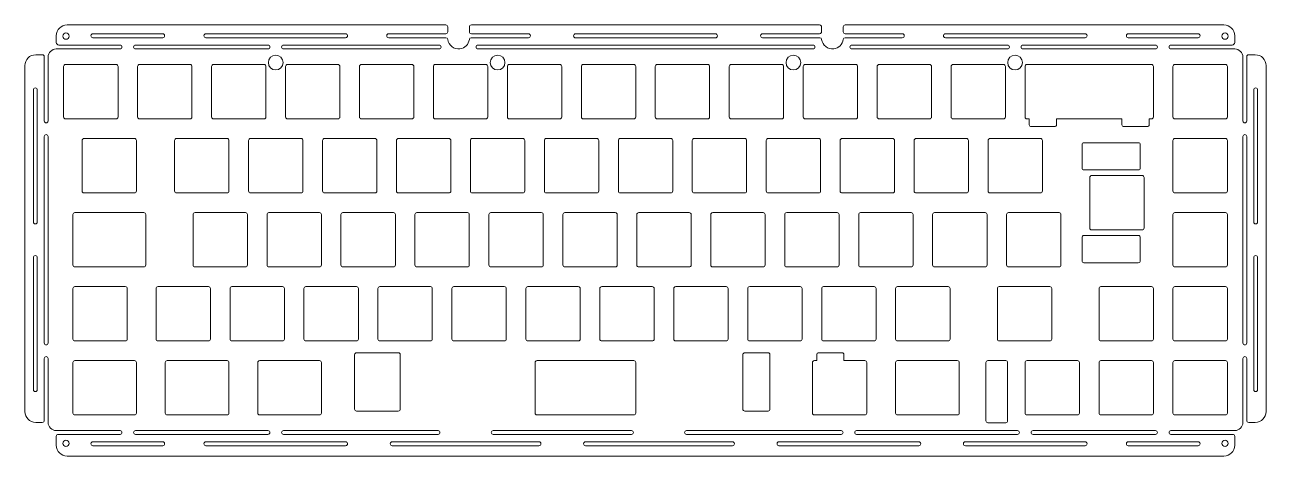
# Model space of a CAD drawing. Header units: millimetres. Extents: x 0 to 320, y 160 to 271.
import ezdxf

# ---------------------------------------------------------------- set-up
doc = ezdxf.new("R2010")
doc.units = ezdxf.units.MM
doc.header["$MEASUREMENT"] = 0
doc.layers.add('Layer 1', color=7, linetype='Continuous', lineweight=0)

# ---------------------------------------------------------------- blocks, each defined once
blk = doc.blocks.new('Block_1')
at = {"layer": 'Layer 1', "color": 7, "lineweight": 9}
blk.add_line((295.75, 228.18), (295.75, 241.18), dxfattribs=at)
for points in [[(272.32, 240.1), (272.32, 240.1), (272.32, 234.1), (272.32, 234.1), (272.32, 233.82), (272.54, 233.6), (272.82, 233.6), (272.82, 233.6), (286.82, 233.6), (286.82, 233.6), (287.09, 233.6), (287.32, 233.82), (287.32, 234.1), (287.32, 234.1), (287.32, 240.1), (287.32, 240.1), (287.32, 240.37), (287.09, 240.6), (286.82, 240.6), (286.82, 240.6), (272.82, 240.6), (272.82, 240.6), (272.54, 240.6), (272.32, 240.37), (272.32, 240.1)], [(272.32, 216.22), (272.32, 216.22), (272.32, 210.22), (272.32, 210.22), (272.32, 209.94), (272.54, 209.72), (272.82, 209.72), (272.82, 209.72), (286.82, 209.72), (286.82, 209.72), (287.09, 209.72), (287.32, 209.94), (287.32, 210.22), (287.32, 210.22), (287.32, 216.22), (287.32, 216.22), (287.32, 216.5), (287.09, 216.72), (286.82, 216.72), (286.82, 216.72), (272.82, 216.72), (272.82, 216.72), (272.54, 216.72), (272.32, 216.5), (272.32, 216.22)]]:
    blk.add_open_spline(points, degree=3, knots=[0, 0, 0, 0, 1, 1, 1, 2, 2, 2, 3, 3, 3, 4, 4, 4, 5, 5, 5, 6, 6, 6, 7, 7, 7, 8, 8, 8, 8], dxfattribs=at)
blk = doc.blocks.new('Block_0')
at = {"layer": 'Layer 1', "color": 7, "lineweight": 9}
for p, q in [((10.9, 270.93), (108.42, 270.93)), ((17.52, 268.63), (35.53, 268.63)), ((46.63, 268.63), (82.63, 268.63)), ((93.72, 268.63), (108.42, 268.63)), ((108.92, 269.13), (108.92, 270.43)), ((114.52, 269.13), (114.52, 270.43)), ((115.02, 270.93), (204.72, 270.93)), ((129.73, 268.63), (115.02, 268.63)), ((141.88, 268.63), (159.88, 268.63)), ((159.88, 268.63), (177.88, 268.63)), ((190.02, 268.63), (204.72, 268.63)), ((205.23, 269.13), (205.23, 270.43)), ((210.82, 269.13), (210.82, 270.43)), ((211.32, 270.93), (308.85, 270.93)), ((226.03, 268.63), (211.32, 268.63)), ((237.12, 268.63), (273.12, 268.63)), ((284.22, 268.63), (302.22, 268.63)), ((8.1, 268.13), (8.1, 266.43)), ((8.8, 265.73), (24.52, 265.73)), ((35.53, 267.63), (17.52, 267.63)), ((28.52, 265.73), (62.63, 265.73)), ((82.63, 267.63), (46.63, 267.63)), ((66.63, 265.73), (106.72, 265.73)), ((93.72, 267.63), (108.45, 267.63)), ((129.73, 267.63), (115, 267.63)), ((116.72, 265.73), (203.02, 265.73)), ((177.88, 267.57), (141.88, 267.57)), ((190.03, 267.63), (204.75, 267.63)), ((226.03, 267.63), (211.3, 267.63)), ((213.02, 265.73), (253.12, 265.73)), ((273.12, 267.63), (237.12, 267.63)), ((257.12, 265.73), (291.23, 265.73)), ((302.22, 267.63), (284.22, 267.63)), ((295.23, 265.73), (310.95, 265.73)), ((311.65, 268.13), (311.65, 266.43)), ((4.5, 263.23), (2.8, 263.23)), ((5, 246.21), (5, 262.73)), ((6, 262.63), (6, 246.21)), ((8.1, 264.73), (24.52, 264.73)), ((28.52, 264.73), (62.63, 264.73)), ((66.63, 264.73), (106.72, 264.73)), ((116.72, 264.73), (203.02, 264.73)), ((213.02, 264.73), (253.12, 264.73)), ((257.12, 264.73), (291.23, 264.73)), ((295.23, 264.73), (311.65, 264.73)), ((313.75, 262.63), (313.75, 246.21)), ((314.75, 262.73), (314.75, 246.21)), ((315.25, 263.23), (316.95, 263.23)), ((0, 171.41), (0, 260.43)), ((10, 247.23), (10, 260.23)), ((10.5, 260.73), (23.5, 260.73)), ((24, 260.23), (24, 247.23)), ((29.05, 247.23), (29.05, 260.23)), ((29.55, 260.73), (42.55, 260.73)), ((43.05, 260.23), (43.05, 247.23)), ((48.1, 247.23), (48.1, 260.23)), ((48.6, 260.73), (61.6, 260.73)), ((62.1, 260.23), (62.1, 247.23)), ((67.15, 247.23), (67.15, 260.23)), ((67.65, 260.73), (80.65, 260.73)), ((81.15, 260.23), (81.15, 247.23)), ((86.2, 247.23), (86.2, 260.23)), ((86.7, 260.73), (99.7, 260.73)), ((100.2, 260.23), (100.2, 247.23)), ((105.25, 247.23), (105.25, 260.23)), ((105.75, 260.73), (118.75, 260.73)), ((119.25, 260.23), (119.25, 247.23)), ((124.3, 247.23), (124.3, 260.23)), ((124.8, 260.73), (137.8, 260.73)), ((138.3, 260.23), (138.3, 247.23)), ((143.35, 247.23), (143.35, 260.23)), ((143.85, 260.73), (156.85, 260.73)), ((157.35, 260.23), (157.35, 247.23)), ((162.4, 247.23), (162.4, 260.23)), ((162.9, 260.73), (175.9, 260.73)), ((176.4, 260.23), (176.4, 247.23)), ((181.45, 247.23), (181.45, 260.23)), ((181.95, 260.73), (194.95, 260.73)), ((195.45, 260.23), (195.45, 247.23)), ((200.5, 247.23), (200.5, 260.23)), ((201, 260.73), (214, 260.73)), ((214.5, 260.23), (214.5, 247.23)), ((219.55, 247.23), (219.55, 260.23)), ((220.05, 260.73), (233.05, 260.73)), ((233.55, 260.23), (233.55, 247.23)), ((238.6, 247.23), (238.6, 260.23)), ((239.1, 260.73), (252.1, 260.73)), ((252.6, 260.23), (252.6, 247.23)), ((295.75, 247.23), (295.75, 260.23)), ((296.25, 260.73), (309.25, 260.73)), ((309.75, 260.23), (309.75, 247.23)), ((319.75, 260.43), (319.75, 171.41)), ((2.2, 220.21), (2.2, 254.21)), ((3.2, 254.21), (3.2, 220.21)), ((316.55, 220.21), (316.55, 254.21)), ((317.55, 254.21), (317.55, 220.21)), ((23.5, 246.73), (10.5, 246.73)), ((42.55, 246.73), (29.55, 246.73)), ((61.6, 246.73), (48.6, 246.73)), ((80.65, 246.73), (67.65, 246.73)), ((99.7, 246.73), (86.7, 246.73)), ((118.75, 246.73), (105.75, 246.73)), ((137.8, 246.73), (124.8, 246.73)), ((156.85, 246.73), (143.85, 246.73)), ((175.9, 246.73), (162.9, 246.73)), ((194.95, 246.73), (181.95, 246.73)), ((214, 246.73), (201, 246.73)), ((233.05, 246.73), (220.05, 246.73)), ((252.1, 246.73), (239.1, 246.73)), ((309.25, 246.73), (296.25, 246.73)), ((5, 189.06), (5, 242.21)), ((6, 242.21), (6, 189.06)), ((14.76, 228.18), (14.76, 241.18)), ((15.26, 241.68), (28.26, 241.68)), ((28.76, 241.18), (28.76, 228.18)), ((38.58, 228.18), (38.58, 241.18)), ((39.08, 241.68), (52.08, 241.68)), ((52.58, 241.18), (52.58, 228.18)), ((57.63, 228.18), (57.63, 241.18)), ((58.13, 241.68), (71.13, 241.68)), ((71.63, 241.18), (71.63, 228.18)), ((76.68, 228.18), (76.68, 241.18)), ((77.18, 241.68), (90.18, 241.68)), ((90.68, 241.18), (90.68, 228.18)), ((95.73, 228.18), (95.73, 241.18)), ((96.23, 241.68), (109.23, 241.68)), ((109.73, 241.18), (109.73, 228.18)), ((114.78, 228.18), (114.78, 241.18)), ((115.28, 241.68), (128.28, 241.68)), ((128.77, 241.18), (128.77, 228.18)), ((133.82, 228.18), (133.82, 241.18)), ((134.32, 241.68), (147.33, 241.68)), ((147.83, 241.18), (147.83, 228.18)), ((152.88, 228.18), (152.88, 241.18)), ((153.38, 241.68), (166.38, 241.68)), ((166.88, 241.18), (166.88, 228.18)), ((171.93, 228.18), (171.93, 241.18)), ((172.43, 241.68), (185.43, 241.68)), ((185.92, 241.18), (185.92, 228.18)), ((190.98, 228.18), (190.98, 241.18)), ((191.47, 241.68), (204.48, 241.68)), ((204.98, 241.18), (204.98, 228.18)), ((210.02, 228.18), (210.02, 241.18)), ((210.53, 241.68), (223.53, 241.68)), ((224.03, 241.18), (224.03, 228.18)), ((229.07, 228.18), (229.07, 241.18)), ((229.58, 241.68), (242.58, 241.68)), ((243.07, 241.18), (243.07, 228.18)), ((248.13, 228.18), (248.13, 241.18)), ((248.62, 241.68), (261.63, 241.68)), ((262.12, 241.18), (262.12, 228.18)), ((296.25, 241.68), (309.25, 241.68)), ((309.75, 241.18), (309.75, 228.18)), ((313.75, 242.21), (313.75, 189.06)), ((314.75, 242.21), (314.75, 189.06)), ((28.26, 227.68), (15.26, 227.68)), ((52.08, 227.68), (39.08, 227.68)), ((71.13, 227.68), (58.13, 227.68)), ((90.18, 227.68), (77.18, 227.68)), ((109.23, 227.68), (96.23, 227.68)), ((128.28, 227.68), (115.28, 227.68)), ((147.33, 227.68), (134.32, 227.68)), ((166.38, 227.68), (153.38, 227.68)), ((185.43, 227.68), (172.43, 227.68)), ((204.48, 227.68), (191.47, 227.68)), ((223.53, 227.68), (210.53, 227.68)), ((242.58, 227.68), (229.58, 227.68)), ((261.63, 227.68), (248.62, 227.68)), ((309.25, 227.68), (296.25, 227.68)), ((12.38, 209.13), (12.38, 222.13)), ((12.88, 222.63), (30.64, 222.63)), ((31.14, 222.13), (31.14, 209.13)), ((43.34, 209.13), (43.34, 222.13)), ((43.84, 222.63), (56.84, 222.63)), ((57.34, 222.13), (57.34, 209.13)), ((62.39, 209.13), (62.39, 222.13)), ((62.89, 222.63), (75.89, 222.63)), ((76.39, 222.13), (76.39, 209.13)), ((81.44, 209.13), (81.44, 222.13)), ((81.94, 222.63), (94.94, 222.63)), ((95.44, 222.13), (95.44, 209.13)), ((100.49, 209.13), (100.49, 222.13)), ((100.99, 222.63), (113.99, 222.63)), ((114.49, 222.13), (114.49, 209.13)), ((119.54, 209.13), (119.54, 222.13)), ((120.04, 222.63), (133.04, 222.63)), ((133.54, 222.13), (133.54, 209.13)), ((138.59, 209.13), (138.59, 222.13)), ((139.09, 222.63), (152.09, 222.63)), ((152.59, 222.13), (152.59, 209.13)), ((157.64, 209.13), (157.64, 222.13)), ((158.14, 222.63), (171.14, 222.63)), ((171.64, 222.13), (171.64, 209.13)), ((176.69, 209.13), (176.69, 222.13)), ((177.19, 222.63), (190.19, 222.63)), ((190.69, 222.13), (190.69, 209.13)), ((195.74, 209.13), (195.74, 222.13)), ((196.24, 222.63), (209.24, 222.63)), ((209.74, 222.13), (209.74, 209.13)), ((214.79, 209.13), (214.79, 222.13)), ((215.29, 222.63), (228.29, 222.63)), ((228.79, 222.13), (228.79, 209.13)), ((233.84, 209.13), (233.84, 222.13)), ((234.34, 222.63), (247.34, 222.63)), ((247.84, 222.13), (247.84, 209.13)), ((295.75, 209.13), (295.75, 222.13)), ((296.25, 222.63), (309.25, 222.63)), ((309.75, 222.13), (309.75, 209.13)), ((2.2, 177.06), (2.2, 211.06)), ((3.2, 211.06), (3.2, 177.06)), ((316.55, 177.06), (316.55, 211.06)), ((317.55, 211.06), (317.55, 177.06)), ((30.64, 208.63), (12.88, 208.63)), ((56.84, 208.63), (43.84, 208.63)), ((75.89, 208.63), (62.89, 208.63)), ((94.94, 208.63), (81.94, 208.63)), ((113.99, 208.63), (100.99, 208.63)), ((133.04, 208.63), (120.04, 208.63)), ((152.09, 208.63), (139.09, 208.63)), ((171.14, 208.63), (158.14, 208.63)), ((190.19, 208.63), (177.19, 208.63)), ((209.24, 208.63), (196.24, 208.63)), ((228.29, 208.63), (215.29, 208.63)), ((247.34, 208.63), (234.34, 208.63)), ((309.25, 208.63), (296.25, 208.63)), ((52.86, 190.08), (52.86, 203.08)), ((53.36, 203.58), (66.36, 203.58)), ((66.86, 203.08), (66.86, 190.08)), ((71.91, 190.08), (71.91, 203.08)), ((72.41, 203.58), (85.41, 203.58)), ((85.91, 203.08), (85.91, 190.08)), ((90.96, 190.08), (90.96, 203.08)), ((91.46, 203.58), (104.46, 203.58)), ((104.96, 203.08), (104.96, 190.08)), ((110.01, 190.08), (110.01, 203.08)), ((110.51, 203.58), (123.51, 203.58)), ((124.01, 203.08), (124.01, 190.08)), ((129.06, 190.08), (129.06, 203.08)), ((129.56, 203.58), (142.56, 203.58)), ((143.06, 203.08), (143.06, 190.08)), ((148.11, 190.08), (148.11, 203.08)), ((148.61, 203.58), (161.61, 203.58)), ((162.11, 203.08), (162.11, 190.08)), ((167.16, 190.08), (167.16, 203.08)), ((167.66, 203.58), (180.66, 203.58)), ((181.16, 203.08), (181.16, 190.08)), ((186.21, 190.08), (186.21, 203.08)), ((186.71, 203.58), (199.71, 203.58)), ((200.21, 203.08), (200.21, 190.08)), ((205.26, 190.08), (205.26, 203.08)), ((205.76, 203.58), (218.76, 203.58)), ((219.26, 203.08), (219.26, 190.08)), ((224.31, 190.08), (224.31, 203.08)), ((224.81, 203.58), (237.81, 203.58)), ((238.31, 203.08), (238.31, 190.08)), ((250.51, 190.08), (250.51, 203.08)), ((251.01, 203.58), (264.01, 203.58)), ((264.51, 203.08), (264.51, 190.08)), ((276.7, 190.08), (276.7, 203.08)), ((277.2, 203.58), (290.2, 203.58)), ((290.7, 203.08), (290.7, 190.08)), ((295.75, 190.08), (295.75, 203.08)), ((296.25, 203.58), (309.25, 203.58)), ((309.75, 203.08), (309.75, 190.08)), ((66.36, 189.58), (53.36, 189.58)), ((85.41, 189.58), (72.41, 189.58)), ((104.46, 189.58), (91.46, 189.58)), ((123.51, 189.58), (110.51, 189.58)), ((142.56, 189.58), (129.56, 189.58)), ((161.61, 189.58), (148.61, 189.58)), ((180.66, 189.58), (167.66, 189.58)), ((199.71, 189.58), (186.71, 189.58)), ((218.76, 189.58), (205.76, 189.58)), ((237.81, 189.58), (224.81, 189.58)), ((264.01, 189.58), (251.01, 189.58)), ((290.2, 189.58), (277.2, 189.58)), ((309.25, 189.58), (296.25, 189.58)), ((84.94, 172.03), (84.94, 186.03)), ((85.44, 186.53), (96.2, 186.53)), ((96.7, 186.03), (96.7, 172.03)), ((184.94, 172.03), (184.94, 186.03)), ((185.44, 186.53), (191.44, 186.53)), ((191.94, 186.03), (191.94, 172.03)), ((204, 184.53), (204, 186.03)), ((204.5, 186.53), (210.5, 186.53)), ((211, 186.03), (211, 184.53)), ((5, 169.11), (5, 185.06)), ((6, 185.06), (6, 168.63)), ((12.38, 171.03), (12.38, 184.03)), ((12.88, 184.53), (28.26, 184.53)), ((28.76, 184.03), (28.76, 171.03)), ((36.19, 171.03), (36.19, 184.03)), ((36.69, 184.53), (52.08, 184.53)), ((52.58, 184.03), (52.58, 171.03)), ((60.01, 171.03), (60.01, 184.03)), ((60.51, 184.53), (75.89, 184.53)), ((76.39, 184.03), (76.39, 171.03)), ((131.44, 171.03), (131.44, 184.03)), ((131.94, 184.53), (156.85, 184.53)), ((157.35, 184.03), (157.35, 171.03)), ((202.88, 171.03), (202.88, 184.03)), ((203.38, 184.53), (204, 184.53)), ((211, 184.53), (216.38, 184.53)), ((216.88, 184.03), (216.88, 171.03)), ((224.31, 171.03), (224.31, 184.03)), ((224.81, 184.53), (240.19, 184.53)), ((240.69, 184.03), (240.69, 171.03)), ((247.58, 169.03), (247.58, 184.03)), ((248.07, 184.53), (252.65, 184.53)), ((253.15, 184.03), (253.15, 169.03)), ((257.65, 171.03), (257.65, 184.03)), ((258.15, 184.53), (271.15, 184.53)), ((271.65, 184.03), (271.65, 171.03)), ((276.7, 171.03), (276.7, 184.03)), ((277.2, 184.53), (290.2, 184.53)), ((290.7, 184.03), (290.7, 171.03)), ((295.75, 171.03), (295.75, 184.03)), ((296.25, 184.53), (309.25, 184.53)), ((309.75, 184.03), (309.75, 171.03)), ((313.75, 185.06), (313.75, 168.63)), ((314.75, 185.06), (314.75, 169.11)), ((28.26, 170.53), (12.88, 170.53)), ((52.08, 170.53), (36.69, 170.53)), ((75.89, 170.53), (60.51, 170.53)), ((96.2, 171.53), (85.44, 171.53)), ((156.85, 170.53), (131.94, 170.53)), ((191.44, 171.53), (185.44, 171.53)), ((216.38, 170.53), (203.38, 170.53)), ((240.19, 170.53), (224.81, 170.53)), ((271.15, 170.53), (258.15, 170.53)), ((290.2, 170.53), (277.2, 170.53)), ((309.25, 170.53), (296.25, 170.53)), ((2.8, 168.61), (4.5, 168.61)), ((8.1, 166.53), (24.52, 166.53)), ((28.52, 166.53), (62.63, 166.53)), ((66.63, 166.53), (106.44, 166.53)), ((120.63, 166.53), (156.26, 166.53)), ((170.44, 166.53), (210.26, 166.53)), ((214.26, 166.53), (255.69, 166.53)), ((252.65, 168.53), (248.07, 168.53)), ((259.69, 166.53), (291.23, 166.53)), ((295.23, 166.53), (311.65, 166.53)), ((316.95, 168.61), (315.25, 168.61)), ((8.1, 165.03), (8.1, 162.73)), ((24.52, 165.53), (8.6, 165.53)), ((17.52, 163.63), (35.53, 163.63)), ((62.62, 165.53), (28.52, 165.53)), ((46.63, 163.63), (82.63, 163.63)), ((106.44, 165.53), (66.62, 165.53)), ((94.63, 163.63), (132.44, 163.63)), ((156.26, 165.53), (120.63, 165.53)), ((144.44, 163.63), (182.26, 163.63)), ((210.26, 165.53), (170.44, 165.53)), ((194.26, 163.63), (230.26, 163.63)), ((255.69, 165.53), (214.26, 165.53)), ((242.26, 163.63), (273.12, 163.63)), ((291.23, 165.53), (259.69, 165.53)), ((284.22, 163.63), (302.22, 163.63)), ((311.15, 165.53), (295.23, 165.53)), ((311.65, 165.03), (311.65, 162.73)), ((308.85, 159.93), (10.9, 159.93)), ((35.52, 162.63), (17.52, 162.63)), ((82.62, 162.63), (46.63, 162.63)), ((132.44, 162.63), (94.63, 162.63)), ((182.26, 162.63), (144.44, 162.63)), ((230.26, 162.63), (194.26, 162.63)), ((273.12, 162.63), (242.26, 162.63)), ((302.22, 162.63), (284.22, 162.63))]:
    blk.add_line(p, q, dxfattribs=at)
for centre, radius in [((10.6, 268.03), 0.814), ((309.15, 268.03), 0.814), ((64.63, 261.23), 1.9), ((121.78, 261.23), 1.9), ((197.97, 261.23), 1.9), ((255.07, 261.23), 1.9), ((10.6, 163.23), 0.814), ((309.15, 163.23), 0.814)]:
    blk.add_circle(centre, radius, dxfattribs=at)
for points in [[(10.9, 270.93), (9.35, 270.93), (8.1, 269.68), (8.1, 268.13)], [(108.42, 270.93), (108.7, 270.93), (108.92, 270.71), (108.92, 270.43)], [(108.92, 269.13), (108.92, 268.86), (108.7, 268.63), (108.42, 268.63)], [(114.52, 270.43), (114.52, 270.71), (114.75, 270.93), (115.02, 270.93)], [(115.02, 268.63), (114.75, 268.63), (114.52, 268.86), (114.52, 269.13)], [(204.72, 270.93), (205, 270.93), (205.23, 270.71), (205.23, 270.43)], [(205.23, 269.13), (205.23, 268.86), (205, 268.63), (204.72, 268.63)], [(210.82, 270.43), (210.82, 270.71), (211.05, 270.93), (211.32, 270.93)], [(211.32, 268.63), (211.05, 268.63), (210.82, 268.86), (210.82, 269.13)], [(311.65, 268.13), (311.65, 269.68), (310.4, 270.93), (308.85, 270.93)], [(8.1, 266.43), (8.1, 266.05), (8.41, 265.73), (8.8, 265.73)], [(108.45, 267.63), (108.7, 267.63), (108.92, 267.44), (108.95, 267.19)], [(114.5, 267.19), (114.53, 267.44), (114.75, 267.63), (115, 267.63)], [(204.75, 267.63), (205, 267.63), (205.22, 267.44), (205.25, 267.19)], [(210.8, 267.19), (210.83, 267.44), (211.05, 267.63), (211.3, 267.63)], [(310.95, 265.73), (311.34, 265.73), (311.65, 266.05), (311.65, 266.43)], [(2.8, 263.23), (1.25, 263.23), (0, 261.98), (0, 260.43)], [(5, 262.73), (5, 263.01), (4.78, 263.23), (4.5, 263.23)], [(8.1, 264.73), (6.94, 264.73), (6, 263.79), (6, 262.63)], [(313.75, 262.63), (313.75, 263.79), (312.81, 264.73), (311.65, 264.73)], [(315.25, 263.23), (314.97, 263.23), (314.75, 263.01), (314.75, 262.73)], [(319.75, 260.43), (319.75, 261.98), (318.5, 263.23), (316.95, 263.23)], [(10, 260.23), (10, 260.51), (10.22, 260.73), (10.5, 260.73)], [(23.5, 260.73), (23.78, 260.73), (24, 260.51), (24, 260.23)], [(29.05, 260.23), (29.05, 260.51), (29.27, 260.73), (29.55, 260.73)], [(42.55, 260.73), (42.83, 260.73), (43.05, 260.51), (43.05, 260.23)], [(48.1, 260.23), (48.1, 260.51), (48.32, 260.73), (48.6, 260.73)], [(61.6, 260.73), (61.88, 260.73), (62.1, 260.51), (62.1, 260.23)], [(67.15, 260.23), (67.15, 260.51), (67.37, 260.73), (67.65, 260.73)], [(80.65, 260.73), (80.93, 260.73), (81.15, 260.51), (81.15, 260.23)], [(86.2, 260.23), (86.2, 260.51), (86.42, 260.73), (86.7, 260.73)], [(99.7, 260.73), (99.98, 260.73), (100.2, 260.51), (100.2, 260.23)], [(105.25, 260.23), (105.25, 260.51), (105.47, 260.73), (105.75, 260.73)], [(118.75, 260.73), (119.03, 260.73), (119.25, 260.51), (119.25, 260.23)], [(124.3, 260.23), (124.3, 260.51), (124.52, 260.73), (124.8, 260.73)], [(137.8, 260.73), (138.08, 260.73), (138.3, 260.51), (138.3, 260.23)], [(143.35, 260.23), (143.35, 260.51), (143.57, 260.73), (143.85, 260.73)], [(156.85, 260.73), (157.13, 260.73), (157.35, 260.51), (157.35, 260.23)], [(162.4, 260.23), (162.4, 260.51), (162.62, 260.73), (162.9, 260.73)], [(175.9, 260.73), (176.18, 260.73), (176.4, 260.51), (176.4, 260.23)], [(181.45, 260.23), (181.45, 260.51), (181.67, 260.73), (181.95, 260.73)], [(194.95, 260.73), (195.23, 260.73), (195.45, 260.51), (195.45, 260.23)], [(200.5, 260.23), (200.5, 260.51), (200.72, 260.73), (201, 260.73)], [(214, 260.73), (214.28, 260.73), (214.5, 260.51), (214.5, 260.23)], [(219.55, 260.23), (219.55, 260.51), (219.77, 260.73), (220.05, 260.73)], [(233.05, 260.73), (233.33, 260.73), (233.55, 260.51), (233.55, 260.23)], [(238.6, 260.23), (238.6, 260.51), (238.82, 260.73), (239.1, 260.73)], [(252.1, 260.73), (252.38, 260.73), (252.6, 260.51), (252.6, 260.23)], [(295.75, 260.23), (295.75, 260.51), (295.97, 260.73), (296.25, 260.73)], [(309.25, 260.73), (309.53, 260.73), (309.75, 260.51), (309.75, 260.23)], [(10.5, 246.73), (10.22, 246.73), (10, 246.96), (10, 247.23)], [(24, 247.23), (24, 246.96), (23.78, 246.73), (23.5, 246.73)], [(29.55, 246.73), (29.27, 246.73), (29.05, 246.96), (29.05, 247.23)], [(43.05, 247.23), (43.05, 246.96), (42.83, 246.73), (42.55, 246.73)], [(48.6, 246.73), (48.32, 246.73), (48.1, 246.96), (48.1, 247.23)], [(62.1, 247.23), (62.1, 246.96), (61.88, 246.73), (61.6, 246.73)], [(67.65, 246.73), (67.37, 246.73), (67.15, 246.96), (67.15, 247.23)], [(81.15, 247.23), (81.15, 246.96), (80.93, 246.73), (80.65, 246.73)], [(86.7, 246.73), (86.42, 246.73), (86.2, 246.96), (86.2, 247.23)], [(100.2, 247.23), (100.2, 246.96), (99.98, 246.73), (99.7, 246.73)], [(105.75, 246.73), (105.47, 246.73), (105.25, 246.96), (105.25, 247.23)], [(119.25, 247.23), (119.25, 246.96), (119.03, 246.73), (118.75, 246.73)], [(124.8, 246.73), (124.52, 246.73), (124.3, 246.96), (124.3, 247.23)], [(138.3, 247.23), (138.3, 246.96), (138.08, 246.73), (137.8, 246.73)], [(143.85, 246.73), (143.57, 246.73), (143.35, 246.96), (143.35, 247.23)], [(157.35, 247.23), (157.35, 246.96), (157.13, 246.73), (156.85, 246.73)], [(162.9, 246.73), (162.62, 246.73), (162.4, 246.96), (162.4, 247.23)], [(176.4, 247.23), (176.4, 246.96), (176.18, 246.73), (175.9, 246.73)], [(181.95, 246.73), (181.67, 246.73), (181.45, 246.96), (181.45, 247.23)], [(195.45, 247.23), (195.45, 246.96), (195.23, 246.73), (194.95, 246.73)], [(201, 246.73), (200.72, 246.73), (200.5, 246.96), (200.5, 247.23)], [(214.5, 247.23), (214.5, 246.96), (214.28, 246.73), (214, 246.73)], [(220.05, 246.73), (219.77, 246.73), (219.55, 246.96), (219.55, 247.23)], [(233.55, 247.23), (233.55, 246.96), (233.33, 246.73), (233.05, 246.73)], [(239.1, 246.73), (238.82, 246.73), (238.6, 246.96), (238.6, 247.23)], [(252.6, 247.23), (252.6, 246.96), (252.38, 246.73), (252.1, 246.73)], [(296.25, 246.73), (295.97, 246.73), (295.75, 246.96), (295.75, 247.23)], [(309.75, 247.23), (309.75, 246.96), (309.53, 246.73), (309.25, 246.73)], [(14.76, 241.18), (14.76, 241.46), (14.99, 241.68), (15.26, 241.68)], [(28.26, 241.68), (28.54, 241.68), (28.76, 241.46), (28.76, 241.18)], [(38.58, 241.18), (38.58, 241.46), (38.8, 241.68), (39.08, 241.68)], [(52.08, 241.68), (52.35, 241.68), (52.58, 241.46), (52.58, 241.18)], [(57.63, 241.18), (57.63, 241.46), (57.85, 241.68), (58.13, 241.68)], [(71.13, 241.68), (71.4, 241.68), (71.63, 241.46), (71.63, 241.18)], [(76.68, 241.18), (76.68, 241.46), (76.9, 241.68), (77.18, 241.68)], [(90.18, 241.68), (90.45, 241.68), (90.68, 241.46), (90.68, 241.18)], [(95.73, 241.18), (95.73, 241.46), (95.95, 241.68), (96.23, 241.68)], [(109.23, 241.68), (109.5, 241.68), (109.73, 241.46), (109.73, 241.18)], [(114.78, 241.18), (114.78, 241.46), (115, 241.68), (115.28, 241.68)], [(128.28, 241.68), (128.55, 241.68), (128.77, 241.46), (128.77, 241.18)], [(133.82, 241.18), (133.82, 241.46), (134.05, 241.68), (134.32, 241.68)], [(147.33, 241.68), (147.6, 241.68), (147.83, 241.46), (147.83, 241.18)], [(152.88, 241.18), (152.88, 241.46), (153.1, 241.68), (153.38, 241.68)], [(166.38, 241.68), (166.65, 241.68), (166.88, 241.46), (166.88, 241.18)], [(171.93, 241.18), (171.93, 241.46), (172.15, 241.68), (172.43, 241.68)], [(185.43, 241.68), (185.7, 241.68), (185.92, 241.46), (185.92, 241.18)], [(190.98, 241.18), (190.98, 241.46), (191.2, 241.68), (191.47, 241.68)], [(204.48, 241.68), (204.75, 241.68), (204.98, 241.46), (204.98, 241.18)], [(210.02, 241.18), (210.02, 241.46), (210.25, 241.68), (210.53, 241.68)], [(223.53, 241.68), (223.8, 241.68), (224.03, 241.46), (224.03, 241.18)], [(229.07, 241.18), (229.07, 241.46), (229.3, 241.68), (229.58, 241.68)], [(242.58, 241.68), (242.85, 241.68), (243.07, 241.46), (243.07, 241.18)], [(248.13, 241.18), (248.13, 241.46), (248.35, 241.68), (248.62, 241.68)], [(261.63, 241.68), (261.9, 241.68), (262.12, 241.46), (262.12, 241.18)], [(295.75, 241.18), (295.75, 241.46), (295.97, 241.68), (296.25, 241.68)], [(309.25, 241.68), (309.53, 241.68), (309.75, 241.46), (309.75, 241.18)], [(15.26, 227.68), (14.99, 227.68), (14.76, 227.91), (14.76, 228.18)], [(28.76, 228.18), (28.76, 227.91), (28.54, 227.68), (28.26, 227.68)], [(39.08, 227.68), (38.8, 227.68), (38.58, 227.91), (38.58, 228.18)], [(52.58, 228.18), (52.58, 227.91), (52.35, 227.68), (52.08, 227.68)], [(58.13, 227.68), (57.85, 227.68), (57.63, 227.91), (57.63, 228.18)], [(71.63, 228.18), (71.63, 227.91), (71.4, 227.68), (71.13, 227.68)], [(77.18, 227.68), (76.9, 227.68), (76.68, 227.91), (76.68, 228.18)], [(90.68, 228.18), (90.68, 227.91), (90.45, 227.68), (90.18, 227.68)], [(96.23, 227.68), (95.95, 227.68), (95.73, 227.91), (95.73, 228.18)], [(109.73, 228.18), (109.73, 227.91), (109.5, 227.68), (109.23, 227.68)], [(115.28, 227.68), (115, 227.68), (114.78, 227.91), (114.78, 228.18)], [(128.77, 228.18), (128.77, 227.91), (128.55, 227.68), (128.28, 227.68)], [(134.32, 227.68), (134.05, 227.68), (133.82, 227.91), (133.82, 228.18)], [(147.83, 228.18), (147.83, 227.91), (147.6, 227.68), (147.33, 227.68)], [(153.38, 227.68), (153.1, 227.68), (152.88, 227.91), (152.88, 228.18)], [(166.88, 228.18), (166.88, 227.91), (166.65, 227.68), (166.38, 227.68)], [(172.43, 227.68), (172.15, 227.68), (171.93, 227.91), (171.93, 228.18)], [(185.92, 228.18), (185.92, 227.91), (185.7, 227.68), (185.43, 227.68)], [(191.47, 227.68), (191.2, 227.68), (190.98, 227.91), (190.98, 228.18)], [(204.98, 228.18), (204.98, 227.91), (204.75, 227.68), (204.48, 227.68)], [(210.53, 227.68), (210.25, 227.68), (210.02, 227.91), (210.02, 228.18)], [(224.03, 228.18), (224.03, 227.91), (223.8, 227.68), (223.53, 227.68)], [(229.58, 227.68), (229.3, 227.68), (229.07, 227.91), (229.07, 228.18)], [(243.07, 228.18), (243.07, 227.91), (242.85, 227.68), (242.58, 227.68)], [(248.62, 227.68), (248.35, 227.68), (248.13, 227.91), (248.13, 228.18)], [(262.12, 228.18), (262.12, 227.91), (261.9, 227.68), (261.63, 227.68)], [(296.25, 227.68), (295.97, 227.68), (295.75, 227.91), (295.75, 228.18)], [(309.75, 228.18), (309.75, 227.91), (309.53, 227.68), (309.25, 227.68)], [(12.38, 222.13), (12.38, 222.41), (12.61, 222.63), (12.88, 222.63)], [(30.64, 222.63), (30.92, 222.63), (31.14, 222.41), (31.14, 222.13)], [(43.34, 222.13), (43.34, 222.41), (43.56, 222.63), (43.84, 222.63)], [(56.84, 222.63), (57.11, 222.63), (57.34, 222.41), (57.34, 222.13)], [(62.39, 222.13), (62.39, 222.41), (62.61, 222.63), (62.89, 222.63)], [(75.89, 222.63), (76.16, 222.63), (76.39, 222.41), (76.39, 222.13)], [(81.44, 222.13), (81.44, 222.41), (81.66, 222.63), (81.94, 222.63)], [(94.94, 222.63), (95.21, 222.63), (95.44, 222.41), (95.44, 222.13)], [(100.49, 222.13), (100.49, 222.41), (100.71, 222.63), (100.99, 222.63)], [(113.99, 222.63), (114.26, 222.63), (114.49, 222.41), (114.49, 222.13)], [(119.54, 222.13), (119.54, 222.41), (119.76, 222.63), (120.04, 222.63)], [(133.04, 222.63), (133.31, 222.63), (133.54, 222.41), (133.54, 222.13)], [(138.59, 222.13), (138.59, 222.41), (138.81, 222.63), (139.09, 222.63)], [(152.09, 222.63), (152.36, 222.63), (152.59, 222.41), (152.59, 222.13)], [(157.64, 222.13), (157.64, 222.41), (157.86, 222.63), (158.14, 222.63)], [(171.14, 222.63), (171.41, 222.63), (171.64, 222.41), (171.64, 222.13)], [(176.69, 222.13), (176.69, 222.41), (176.91, 222.63), (177.19, 222.63)], [(190.19, 222.63), (190.46, 222.63), (190.69, 222.41), (190.69, 222.13)], [(195.74, 222.13), (195.74, 222.41), (195.96, 222.63), (196.24, 222.63)], [(209.24, 222.63), (209.51, 222.63), (209.74, 222.41), (209.74, 222.13)], [(214.79, 222.13), (214.79, 222.41), (215.01, 222.63), (215.29, 222.63)], [(228.29, 222.63), (228.56, 222.63), (228.79, 222.41), (228.79, 222.13)], [(233.84, 222.13), (233.84, 222.41), (234.06, 222.63), (234.34, 222.63)], [(247.34, 222.63), (247.61, 222.63), (247.84, 222.41), (247.84, 222.13)], [(295.75, 222.13), (295.75, 222.41), (295.97, 222.63), (296.25, 222.63)], [(309.25, 222.63), (309.53, 222.63), (309.75, 222.41), (309.75, 222.13)], [(12.88, 208.63), (12.61, 208.63), (12.38, 208.86), (12.38, 209.13)], [(31.14, 209.13), (31.14, 208.86), (30.92, 208.63), (30.64, 208.63)], [(43.84, 208.63), (43.56, 208.63), (43.34, 208.86), (43.34, 209.13)], [(57.34, 209.13), (57.34, 208.86), (57.11, 208.63), (56.84, 208.63)], [(62.89, 208.63), (62.61, 208.63), (62.39, 208.86), (62.39, 209.13)], [(76.39, 209.13), (76.39, 208.86), (76.16, 208.63), (75.89, 208.63)], [(81.94, 208.63), (81.66, 208.63), (81.44, 208.86), (81.44, 209.13)], [(95.44, 209.13), (95.44, 208.86), (95.21, 208.63), (94.94, 208.63)], [(100.99, 208.63), (100.71, 208.63), (100.49, 208.86), (100.49, 209.13)], [(114.49, 209.13), (114.49, 208.86), (114.26, 208.63), (113.99, 208.63)], [(120.04, 208.63), (119.76, 208.63), (119.54, 208.86), (119.54, 209.13)], [(133.54, 209.13), (133.54, 208.86), (133.31, 208.63), (133.04, 208.63)], [(139.09, 208.63), (138.81, 208.63), (138.59, 208.86), (138.59, 209.13)], [(152.59, 209.13), (152.59, 208.86), (152.36, 208.63), (152.09, 208.63)], [(158.14, 208.63), (157.86, 208.63), (157.64, 208.86), (157.64, 209.13)], [(171.64, 209.13), (171.64, 208.86), (171.41, 208.63), (171.14, 208.63)], [(177.19, 208.63), (176.91, 208.63), (176.69, 208.86), (176.69, 209.13)], [(190.69, 209.13), (190.69, 208.86), (190.46, 208.63), (190.19, 208.63)], [(196.24, 208.63), (195.96, 208.63), (195.74, 208.86), (195.74, 209.13)], [(209.74, 209.13), (209.74, 208.86), (209.51, 208.63), (209.24, 208.63)], [(215.29, 208.63), (215.01, 208.63), (214.79, 208.86), (214.79, 209.13)], [(228.79, 209.13), (228.79, 208.86), (228.56, 208.63), (228.29, 208.63)], [(234.34, 208.63), (234.06, 208.63), (233.84, 208.86), (233.84, 209.13)], [(247.84, 209.13), (247.84, 208.86), (247.61, 208.63), (247.34, 208.63)], [(296.25, 208.63), (295.97, 208.63), (295.75, 208.86), (295.75, 209.13)], [(309.75, 209.13), (309.75, 208.86), (309.53, 208.63), (309.25, 208.63)], [(52.86, 203.08), (52.86, 203.36), (53.09, 203.58), (53.36, 203.58)], [(66.36, 203.58), (66.64, 203.58), (66.86, 203.36), (66.86, 203.08)], [(71.91, 203.08), (71.91, 203.36), (72.14, 203.58), (72.41, 203.58)], [(85.41, 203.58), (85.69, 203.58), (85.91, 203.36), (85.91, 203.08)], [(90.96, 203.08), (90.96, 203.36), (91.19, 203.58), (91.46, 203.58)], [(104.46, 203.58), (104.74, 203.58), (104.96, 203.36), (104.96, 203.08)], [(110.01, 203.08), (110.01, 203.36), (110.24, 203.58), (110.51, 203.58)], [(123.51, 203.58), (123.79, 203.58), (124.01, 203.36), (124.01, 203.08)], [(129.06, 203.08), (129.06, 203.36), (129.29, 203.58), (129.56, 203.58)], [(142.56, 203.58), (142.84, 203.58), (143.06, 203.36), (143.06, 203.08)], [(148.11, 203.08), (148.11, 203.36), (148.34, 203.58), (148.61, 203.58)], [(161.61, 203.58), (161.89, 203.58), (162.11, 203.36), (162.11, 203.08)], [(167.16, 203.08), (167.16, 203.36), (167.39, 203.58), (167.66, 203.58)], [(180.66, 203.58), (180.94, 203.58), (181.16, 203.36), (181.16, 203.08)], [(186.21, 203.08), (186.21, 203.36), (186.44, 203.58), (186.71, 203.58)], [(199.71, 203.58), (199.99, 203.58), (200.21, 203.36), (200.21, 203.08)], [(205.26, 203.08), (205.26, 203.36), (205.49, 203.58), (205.76, 203.58)], [(218.76, 203.58), (219.04, 203.58), (219.26, 203.36), (219.26, 203.08)], [(224.31, 203.08), (224.31, 203.36), (224.54, 203.58), (224.81, 203.58)], [(237.81, 203.58), (238.09, 203.58), (238.31, 203.36), (238.31, 203.08)], [(250.51, 203.08), (250.51, 203.36), (250.73, 203.58), (251.01, 203.58)], [(264.01, 203.58), (264.28, 203.58), (264.51, 203.36), (264.51, 203.08)], [(276.7, 203.08), (276.7, 203.36), (276.92, 203.58), (277.2, 203.58)], [(290.2, 203.58), (290.48, 203.58), (290.7, 203.36), (290.7, 203.08)], [(295.75, 203.08), (295.75, 203.36), (295.97, 203.58), (296.25, 203.58)], [(309.25, 203.58), (309.53, 203.58), (309.75, 203.36), (309.75, 203.08)], [(53.36, 189.58), (53.09, 189.58), (52.86, 189.81), (52.86, 190.08)], [(66.86, 190.08), (66.86, 189.81), (66.64, 189.58), (66.36, 189.58)], [(72.41, 189.58), (72.14, 189.58), (71.91, 189.81), (71.91, 190.08)], [(85.91, 190.08), (85.91, 189.81), (85.69, 189.58), (85.41, 189.58)], [(91.46, 189.58), (91.19, 189.58), (90.96, 189.81), (90.96, 190.08)], [(104.96, 190.08), (104.96, 189.81), (104.74, 189.58), (104.46, 189.58)], [(110.51, 189.58), (110.24, 189.58), (110.01, 189.81), (110.01, 190.08)], [(124.01, 190.08), (124.01, 189.81), (123.79, 189.58), (123.51, 189.58)], [(129.56, 189.58), (129.29, 189.58), (129.06, 189.81), (129.06, 190.08)], [(143.06, 190.08), (143.06, 189.81), (142.84, 189.58), (142.56, 189.58)], [(148.61, 189.58), (148.34, 189.58), (148.11, 189.81), (148.11, 190.08)], [(162.11, 190.08), (162.11, 189.81), (161.89, 189.58), (161.61, 189.58)], [(167.66, 189.58), (167.39, 189.58), (167.16, 189.81), (167.16, 190.08)], [(181.16, 190.08), (181.16, 189.81), (180.94, 189.58), (180.66, 189.58)], [(186.71, 189.58), (186.44, 189.58), (186.21, 189.81), (186.21, 190.08)], [(200.21, 190.08), (200.21, 189.81), (199.99, 189.58), (199.71, 189.58)], [(205.76, 189.58), (205.49, 189.58), (205.26, 189.81), (205.26, 190.08)], [(219.26, 190.08), (219.26, 189.81), (219.04, 189.58), (218.76, 189.58)], [(224.81, 189.58), (224.54, 189.58), (224.31, 189.81), (224.31, 190.08)], [(238.31, 190.08), (238.31, 189.81), (238.09, 189.58), (237.81, 189.58)], [(251.01, 189.58), (250.73, 189.58), (250.51, 189.81), (250.51, 190.08)], [(264.51, 190.08), (264.51, 189.81), (264.28, 189.58), (264.01, 189.58)], [(277.2, 189.58), (276.92, 189.58), (276.7, 189.81), (276.7, 190.08)], [(290.7, 190.08), (290.7, 189.81), (290.48, 189.58), (290.2, 189.58)], [(296.25, 189.58), (295.97, 189.58), (295.75, 189.81), (295.75, 190.08)], [(309.75, 190.08), (309.75, 189.81), (309.53, 189.58), (309.25, 189.58)], [(84.94, 186.03), (84.94, 186.31), (85.17, 186.53), (85.44, 186.53)], [(96.2, 186.53), (96.48, 186.53), (96.7, 186.31), (96.7, 186.03)], [(184.94, 186.03), (184.94, 186.31), (185.17, 186.53), (185.44, 186.53)], [(191.44, 186.53), (191.72, 186.53), (191.94, 186.31), (191.94, 186.03)], [(204, 186.03), (204, 186.31), (204.22, 186.53), (204.5, 186.53)], [(210.5, 186.53), (210.78, 186.53), (211, 186.31), (211, 186.03)], [(12.38, 184.03), (12.38, 184.31), (12.61, 184.53), (12.88, 184.53)], [(28.26, 184.53), (28.54, 184.53), (28.76, 184.31), (28.76, 184.03)], [(36.19, 184.03), (36.19, 184.31), (36.42, 184.53), (36.69, 184.53)], [(52.08, 184.53), (52.35, 184.53), (52.58, 184.31), (52.58, 184.03)], [(60.01, 184.03), (60.01, 184.31), (60.23, 184.53), (60.51, 184.53)], [(75.89, 184.53), (76.16, 184.53), (76.39, 184.31), (76.39, 184.03)], [(131.44, 184.03), (131.44, 184.31), (131.67, 184.53), (131.94, 184.53)], [(156.85, 184.53), (157.13, 184.53), (157.35, 184.31), (157.35, 184.03)], [(202.88, 184.03), (202.88, 184.31), (203.11, 184.53), (203.38, 184.53)], [(216.38, 184.53), (216.66, 184.53), (216.88, 184.31), (216.88, 184.03)], [(224.31, 184.03), (224.31, 184.31), (224.54, 184.53), (224.81, 184.53)], [(240.19, 184.53), (240.47, 184.53), (240.69, 184.31), (240.69, 184.03)], [(247.58, 184.03), (247.58, 184.31), (247.8, 184.53), (248.07, 184.53)], [(252.65, 184.53), (252.93, 184.53), (253.15, 184.31), (253.15, 184.03)], [(257.65, 184.03), (257.65, 184.31), (257.87, 184.53), (258.15, 184.53)], [(271.15, 184.53), (271.43, 184.53), (271.65, 184.31), (271.65, 184.03)], [(276.7, 184.03), (276.7, 184.31), (276.92, 184.53), (277.2, 184.53)], [(290.2, 184.53), (290.48, 184.53), (290.7, 184.31), (290.7, 184.03)], [(295.75, 184.03), (295.75, 184.31), (295.97, 184.53), (296.25, 184.53)], [(309.25, 184.53), (309.53, 184.53), (309.75, 184.31), (309.75, 184.03)], [(0, 171.41), (0, 169.86), (1.25, 168.61), (2.8, 168.61)], [(12.88, 170.53), (12.61, 170.53), (12.38, 170.76), (12.38, 171.03)], [(28.76, 171.03), (28.76, 170.76), (28.54, 170.53), (28.26, 170.53)], [(36.69, 170.53), (36.42, 170.53), (36.19, 170.76), (36.19, 171.03)], [(52.58, 171.03), (52.58, 170.76), (52.35, 170.53), (52.08, 170.53)], [(60.51, 170.53), (60.23, 170.53), (60.01, 170.76), (60.01, 171.03)], [(76.39, 171.03), (76.39, 170.76), (76.16, 170.53), (75.89, 170.53)], [(85.44, 171.53), (85.17, 171.53), (84.94, 171.76), (84.94, 172.03)], [(96.7, 172.03), (96.7, 171.76), (96.48, 171.53), (96.2, 171.53)], [(131.94, 170.53), (131.67, 170.53), (131.44, 170.76), (131.44, 171.03)], [(157.35, 171.03), (157.35, 170.76), (157.13, 170.53), (156.85, 170.53)], [(185.44, 171.53), (185.17, 171.53), (184.94, 171.76), (184.94, 172.03)], [(191.94, 172.03), (191.94, 171.76), (191.72, 171.53), (191.44, 171.53)], [(203.38, 170.53), (203.11, 170.53), (202.88, 170.76), (202.88, 171.03)], [(216.88, 171.03), (216.88, 170.76), (216.66, 170.53), (216.38, 170.53)], [(224.81, 170.53), (224.54, 170.53), (224.31, 170.76), (224.31, 171.03)], [(240.69, 171.03), (240.69, 170.76), (240.47, 170.53), (240.19, 170.53)], [(258.15, 170.53), (257.87, 170.53), (257.65, 170.76), (257.65, 171.03)], [(271.65, 171.03), (271.65, 170.76), (271.43, 170.53), (271.15, 170.53)], [(277.2, 170.53), (276.92, 170.53), (276.7, 170.76), (276.7, 171.03)], [(290.7, 171.03), (290.7, 170.76), (290.48, 170.53), (290.2, 170.53)], [(296.25, 170.53), (295.97, 170.53), (295.75, 170.76), (295.75, 171.03)], [(309.75, 171.03), (309.75, 170.76), (309.53, 170.53), (309.25, 170.53)], [(316.95, 168.61), (318.5, 168.61), (319.75, 169.86), (319.75, 171.41)], [(4.5, 168.61), (4.78, 168.61), (5, 168.83), (5, 169.11)], [(6, 168.63), (6, 167.47), (6.94, 166.53), (8.1, 166.53)], [(248.07, 168.53), (247.8, 168.53), (247.58, 168.76), (247.58, 169.03)], [(253.15, 169.03), (253.15, 168.76), (252.93, 168.53), (252.65, 168.53)], [(311.65, 166.53), (312.81, 166.53), (313.75, 167.47), (313.75, 168.63)], [(314.75, 169.11), (314.75, 168.83), (314.97, 168.61), (315.25, 168.61)], [(8.6, 165.53), (8.32, 165.53), (8.1, 165.31), (8.1, 165.03)], [(311.65, 165.03), (311.65, 165.31), (311.43, 165.53), (311.15, 165.53)], [(8.1, 162.73), (8.1, 161.19), (9.35, 159.93), (10.9, 159.93)], [(308.85, 159.93), (310.4, 159.93), (311.65, 161.19), (311.65, 162.73)]]:
    blk.add_open_spline(points, degree=3, dxfattribs=at)
for points, knots in [([(17.52, 267.63), (17.52, 267.63), (17.52, 267.63), (17.52, 267.63), (17.25, 267.63), (17.03, 267.86), (17.03, 268.13), (17.03, 268.41), (17.25, 268.63), (17.52, 268.63)], [0, 0, 0, 0, 1, 1, 1, 2, 2, 2, 3, 3, 3, 3]), ([(35.53, 268.63), (35.8, 268.63), (36.02, 268.41), (36.02, 268.13), (36.02, 267.86), (35.8, 267.63), (35.53, 267.63)], [0, 0, 0, 0, 1, 1, 1, 2, 2, 2, 2]), ([(46.63, 267.63), (46.35, 267.63), (46.13, 267.86), (46.13, 268.13), (46.13, 268.41), (46.35, 268.63), (46.63, 268.63)], [0, 0, 0, 0, 1, 1, 1, 2, 2, 2, 2]), ([(82.63, 268.63), (82.9, 268.63), (83.12, 268.41), (83.12, 268.13), (83.12, 267.86), (82.9, 267.63), (82.63, 267.63)], [0, 0, 0, 0, 1, 1, 1, 2, 2, 2, 2]), ([(93.72, 268.63), (93.45, 268.63), (93.23, 268.41), (93.23, 268.13), (93.23, 267.86), (93.45, 267.63), (93.72, 267.63)], [0, 0, 0, 0, 1, 1, 1, 2, 2, 2, 2]), ([(129.73, 267.63), (130, 267.63), (130.23, 267.86), (130.22, 268.13), (130.22, 268.41), (130, 268.63), (129.73, 268.63)], [0, 0, 0, 0, 1, 1, 1, 2, 2, 2, 2]), ([(141.88, 267.57), (141.58, 267.57), (141.34, 267.8), (141.34, 268.1), (141.34, 268.39), (141.58, 268.63), (141.88, 268.63)], [0, 0, 0, 0, 1, 1, 1, 2, 2, 2, 2]), ([(177.88, 268.63), (178.17, 268.63), (178.41, 268.39), (178.41, 268.1), (178.41, 267.8), (178.17, 267.57), (177.88, 267.57)], [0, 0, 0, 0, 1, 1, 1, 2, 2, 2, 2]), ([(190.02, 268.63), (189.75, 268.63), (189.53, 268.41), (189.53, 268.13), (189.53, 267.86), (189.75, 267.63), (190.02, 267.63), (190.03, 267.63), (190.03, 267.63), (190.03, 267.63)], [0, 0, 0, 0, 1, 1, 1, 2, 2, 2, 3, 3, 3, 3]), ([(226.03, 267.63), (226.3, 267.63), (226.53, 267.86), (226.52, 268.13), (226.52, 268.41), (226.3, 268.63), (226.03, 268.63)], [0, 0, 0, 0, 1, 1, 1, 2, 2, 2, 2]), ([(237.12, 267.63), (236.85, 267.63), (236.62, 267.86), (236.62, 268.13), (236.62, 268.41), (236.85, 268.63), (237.12, 268.63)], [0, 0, 0, 0, 1, 1, 1, 2, 2, 2, 2]), ([(273.12, 268.63), (273.13, 268.63), (273.13, 268.63), (273.13, 268.63), (273.4, 268.63), (273.63, 268.41), (273.62, 268.13), (273.62, 267.86), (273.4, 267.63), (273.12, 267.63)], [0, 0, 0, 0, 1, 1, 1, 2, 2, 2, 3, 3, 3, 3]), ([(284.22, 267.63), (283.95, 267.63), (283.73, 267.86), (283.73, 268.13), (283.73, 268.41), (283.95, 268.63), (284.22, 268.63)], [0, 0, 0, 0, 1, 1, 1, 2, 2, 2, 2]), ([(302.22, 268.63), (302.22, 268.63), (302.22, 268.63), (302.22, 268.63), (302.5, 268.63), (302.72, 268.41), (302.72, 268.13), (302.72, 267.86), (302.5, 267.63), (302.22, 267.63)], [0, 0, 0, 0, 1, 1, 1, 2, 2, 2, 3, 3, 3, 3]), ([(24.52, 264.73), (24.8, 264.73), (25.02, 264.96), (25.02, 265.23), (25.02, 265.51), (24.8, 265.73), (24.52, 265.73), (24.52, 265.73), (24.52, 265.73), (24.52, 265.73)], [0, 0, 0, 0, 1, 1, 1, 2, 2, 2, 3, 3, 3, 3]), ([(28.52, 265.73), (28.25, 265.73), (28.02, 265.51), (28.02, 265.23), (28.02, 264.96), (28.25, 264.73), (28.52, 264.73)], [0, 0, 0, 0, 1, 1, 1, 2, 2, 2, 2]), ([(62.63, 264.73), (62.9, 264.73), (63.13, 264.96), (63.13, 265.23), (63.13, 265.51), (62.9, 265.73), (62.63, 265.73)], [0, 0, 0, 0, 1, 1, 1, 2, 2, 2, 2]), ([(66.63, 265.73), (66.35, 265.73), (66.13, 265.51), (66.13, 265.23), (66.13, 264.96), (66.35, 264.73), (66.63, 264.73)], [0, 0, 0, 0, 1, 1, 1, 2, 2, 2, 2]), ([(106.72, 264.73), (107, 264.73), (107.22, 264.96), (107.22, 265.23), (107.22, 265.51), (107, 265.73), (106.72, 265.73)], [0, 0, 0, 0, 1, 1, 1, 2, 2, 2, 2]), ([(108.95, 267.19), (109.13, 265.66), (110.53, 264.57), (112.06, 264.75), (113.34, 264.91), (114.35, 265.92), (114.5, 267.19)], [0, 0, 0, 0, 1, 1, 1, 2, 2, 2, 2]), ([(116.72, 265.73), (116.45, 265.73), (116.22, 265.51), (116.22, 265.23), (116.22, 264.96), (116.45, 264.73), (116.72, 264.73)], [0, 0, 0, 0, 1, 1, 1, 2, 2, 2, 2]), ([(203.02, 264.73), (203.3, 264.73), (203.52, 264.96), (203.52, 265.23), (203.52, 265.51), (203.3, 265.73), (203.02, 265.73), (203.02, 265.73), (203.02, 265.73), (203.02, 265.73)], [0, 0, 0, 0, 1, 1, 1, 2, 2, 2, 3, 3, 3, 3]), ([(205.25, 267.19), (205.43, 265.66), (206.83, 264.57), (208.36, 264.75), (209.64, 264.91), (210.65, 265.92), (210.8, 267.19)], [0, 0, 0, 0, 1, 1, 1, 2, 2, 2, 2]), ([(213.02, 265.73), (212.75, 265.73), (212.53, 265.51), (212.53, 265.23), (212.53, 264.96), (212.75, 264.73), (213.02, 264.73), (213.02, 264.73), (213.02, 264.73), (213.02, 264.73)], [0, 0, 0, 0, 1, 1, 1, 2, 2, 2, 3, 3, 3, 3]), ([(253.12, 264.73), (253.4, 264.73), (253.62, 264.96), (253.62, 265.23), (253.62, 265.51), (253.4, 265.73), (253.12, 265.73), (253.12, 265.73), (253.12, 265.73), (253.12, 265.73)], [0, 0, 0, 0, 1, 1, 1, 2, 2, 2, 3, 3, 3, 3]), ([(257.12, 265.73), (256.85, 265.73), (256.62, 265.51), (256.62, 265.23), (256.62, 264.96), (256.85, 264.73), (257.12, 264.73), (257.12, 264.73), (257.12, 264.73), (257.12, 264.73)], [0, 0, 0, 0, 1, 1, 1, 2, 2, 2, 3, 3, 3, 3]), ([(291.23, 264.73), (291.5, 264.73), (291.72, 264.96), (291.72, 265.23), (291.72, 265.51), (291.5, 265.73), (291.23, 265.73)], [0, 0, 0, 0, 1, 1, 1, 2, 2, 2, 2]), ([(295.23, 265.73), (294.95, 265.73), (294.72, 265.51), (294.72, 265.23), (294.72, 264.96), (294.95, 264.73), (295.23, 264.73), (295.23, 264.73), (295.23, 264.73), (295.23, 264.73)], [0, 0, 0, 0, 1, 1, 1, 2, 2, 2, 3, 3, 3, 3]), ([(283.11, 244.73), (283.11, 244.73), (289.11, 244.73), (289.11, 244.73), (289.39, 244.73), (289.61, 244.96), (289.61, 245.23), (289.61, 245.23), (289.61, 246.73), (289.61, 246.73), (289.61, 246.73), (290.2, 246.73), (290.2, 246.73), (290.48, 246.73), (290.7, 246.96), (290.7, 247.23), (290.7, 247.23), (290.7, 260.23), (290.7, 260.23), (290.7, 260.51), (290.48, 260.73), (290.2, 260.73), (290.2, 260.73), (258.15, 260.73), (258.15, 260.73), (257.87, 260.73), (257.65, 260.51), (257.65, 260.23), (257.65, 260.23), (257.65, 247.23), (257.65, 247.23), (257.65, 246.96), (257.87, 246.73), (258.15, 246.73), (258.15, 246.73), (258.74, 246.73), (258.74, 246.73), (258.74, 246.73), (258.74, 245.23), (258.74, 245.23), (258.74, 244.96), (258.96, 244.73), (259.24, 244.73), (259.24, 244.73), (265.24, 244.73), (265.24, 244.73), (265.51, 244.73), (265.74, 244.96), (265.74, 245.23), (265.74, 245.23), (265.74, 246.73), (265.74, 246.73), (265.74, 246.73), (282.61, 246.73), (282.61, 246.73), (282.61, 246.73), (282.61, 245.23), (282.61, 245.23), (282.61, 244.96), (282.84, 244.73), (283.11, 244.73)], [0, 0, 0, 0, 1, 1, 1, 2, 2, 2, 3, 3, 3, 4, 4, 4, 5, 5, 5, 6, 6, 6, 7, 7, 7, 8, 8, 8, 9, 9, 9, 10, 10, 10, 11, 11, 11, 12, 12, 12, 13, 13, 13, 14, 14, 14, 15, 15, 15, 16, 16, 16, 17, 17, 17, 18, 18, 18, 19, 19, 19, 20, 20, 20, 20]), ([(2.2, 254.21), (2.2, 254.48), (2.42, 254.71), (2.7, 254.71), (2.98, 254.71), (3.2, 254.48), (3.2, 254.21)], [0, 0, 0, 0, 1, 1, 1, 2, 2, 2, 2]), ([(316.55, 254.21), (316.55, 254.48), (316.77, 254.71), (317.05, 254.71), (317.33, 254.71), (317.55, 254.48), (317.55, 254.21)], [0, 0, 0, 0, 1, 1, 1, 2, 2, 2, 2]), ([(5, 246.21), (5, 245.93), (5.22, 245.71), (5.5, 245.71), (5.78, 245.71), (6, 245.93), (6, 246.21)], [0, 0, 0, 0, 1, 1, 1, 2, 2, 2, 2]), ([(313.75, 246.21), (313.75, 245.93), (313.97, 245.71), (314.25, 245.71), (314.53, 245.71), (314.75, 245.93), (314.75, 246.21)], [0, 0, 0, 0, 1, 1, 1, 2, 2, 2, 2]), ([(6, 242.21), (6, 242.48), (5.78, 242.71), (5.5, 242.71), (5.22, 242.71), (5, 242.48), (5, 242.21), (5, 242.21), (5, 242.21), (5, 242.21)], [0, 0, 0, 0, 1, 1, 1, 2, 2, 2, 3, 3, 3, 3]), ([(314.75, 242.21), (314.75, 242.48), (314.53, 242.71), (314.25, 242.71), (313.97, 242.71), (313.75, 242.48), (313.75, 242.21)], [0, 0, 0, 0, 1, 1, 1, 2, 2, 2, 2]), ([(288.32, 231.66), (288.32, 231.66), (288.32, 218.66), (288.32, 218.66), (288.32, 218.38), (288.09, 218.16), (287.82, 218.16), (287.82, 218.16), (274.82, 218.16), (274.82, 218.16), (274.54, 218.16), (274.32, 218.38), (274.32, 218.66), (274.32, 218.66), (274.32, 231.66), (274.32, 231.66), (274.32, 231.93), (274.54, 232.16), (274.82, 232.16), (274.82, 232.16), (287.82, 232.16), (287.82, 232.16), (288.09, 232.16), (288.32, 231.93), (288.32, 231.66)], [0, 0, 0, 0, 1, 1, 1, 2, 2, 2, 3, 3, 3, 4, 4, 4, 5, 5, 5, 6, 6, 6, 7, 7, 7, 8, 8, 8, 8]), ([(266.89, 222.13), (266.89, 222.41), (266.66, 222.63), (266.39, 222.63), (266.39, 222.63), (253.39, 222.63), (253.39, 222.63), (253.11, 222.63), (252.89, 222.41), (252.89, 222.13), (252.89, 222.13), (252.89, 209.13), (252.89, 209.13), (252.89, 208.86), (253.11, 208.63), (253.39, 208.63), (253.39, 208.63), (266.39, 208.63), (266.39, 208.63), (266.66, 208.63), (266.89, 208.86), (266.89, 209.13), (266.89, 209.13), (266.89, 222.13), (266.89, 222.13)], [0, 0, 0, 0, 1, 1, 1, 2, 2, 2, 3, 3, 3, 4, 4, 4, 5, 5, 5, 6, 6, 6, 7, 7, 7, 8, 8, 8, 8]), ([(3.2, 220.21), (3.2, 219.93), (2.98, 219.71), (2.7, 219.71), (2.42, 219.71), (2.2, 219.93), (2.2, 220.21)], [0, 0, 0, 0, 1, 1, 1, 2, 2, 2, 2]), ([(317.55, 220.21), (317.55, 219.93), (317.33, 219.71), (317.05, 219.71), (316.77, 219.71), (316.55, 219.93), (316.55, 220.21)], [0, 0, 0, 0, 1, 1, 1, 2, 2, 2, 2]), ([(2.2, 211.06), (2.2, 211.33), (2.42, 211.56), (2.7, 211.56), (2.98, 211.56), (3.2, 211.33), (3.2, 211.06)], [0, 0, 0, 0, 1, 1, 1, 2, 2, 2, 2]), ([(316.55, 211.06), (316.55, 211.33), (316.77, 211.56), (317.05, 211.56), (317.33, 211.56), (317.55, 211.33), (317.55, 211.06)], [0, 0, 0, 0, 1, 1, 1, 2, 2, 2, 2]), ([(12.38, 203.08), (12.38, 203.08), (12.38, 190.08), (12.38, 190.08), (12.38, 189.81), (12.61, 189.58), (12.88, 189.58), (12.88, 189.58), (25.88, 189.58), (25.88, 189.58), (26.16, 189.58), (26.38, 189.81), (26.38, 190.08), (26.38, 190.08), (26.38, 203.08), (26.38, 203.08), (26.38, 203.36), (26.16, 203.58), (25.88, 203.58), (25.88, 203.58), (12.88, 203.58), (12.88, 203.58), (12.61, 203.58), (12.38, 203.36), (12.38, 203.08)], [0, 0, 0, 0, 1, 1, 1, 2, 2, 2, 3, 3, 3, 4, 4, 4, 5, 5, 5, 6, 6, 6, 7, 7, 7, 8, 8, 8, 8]), ([(33.81, 203.08), (33.81, 203.08), (33.81, 190.08), (33.81, 190.08), (33.81, 189.81), (34.04, 189.58), (34.31, 189.58), (34.31, 189.58), (47.31, 189.58), (47.31, 189.58), (47.59, 189.58), (47.81, 189.81), (47.81, 190.08), (47.81, 190.08), (47.81, 203.08), (47.81, 203.08), (47.81, 203.36), (47.59, 203.58), (47.31, 203.58), (47.31, 203.58), (34.31, 203.58), (34.31, 203.58), (34.04, 203.58), (33.81, 203.36), (33.81, 203.08)], [0, 0, 0, 0, 1, 1, 1, 2, 2, 2, 3, 3, 3, 4, 4, 4, 5, 5, 5, 6, 6, 6, 7, 7, 7, 8, 8, 8, 8]), ([(5, 189.06), (5, 188.78), (5.22, 188.56), (5.5, 188.56), (5.78, 188.56), (6, 188.78), (6, 189.06)], [0, 0, 0, 0, 1, 1, 1, 2, 2, 2, 2]), ([(313.75, 189.06), (313.75, 188.78), (313.97, 188.56), (314.25, 188.56), (314.53, 188.56), (314.75, 188.78), (314.75, 189.06), (314.75, 189.06), (314.75, 189.06), (314.75, 189.06)], [0, 0, 0, 0, 1, 1, 1, 2, 2, 2, 3, 3, 3, 3]), ([(6, 185.06), (6, 185.33), (5.78, 185.56), (5.5, 185.56), (5.22, 185.56), (5, 185.33), (5, 185.06)], [0, 0, 0, 0, 1, 1, 1, 2, 2, 2, 2]), ([(314.75, 185.06), (314.75, 185.33), (314.53, 185.56), (314.25, 185.56), (313.97, 185.56), (313.75, 185.33), (313.75, 185.06)], [0, 0, 0, 0, 1, 1, 1, 2, 2, 2, 2]), ([(3.2, 177.06), (3.2, 176.78), (2.98, 176.56), (2.7, 176.56), (2.42, 176.56), (2.2, 176.78), (2.2, 177.06)], [0, 0, 0, 0, 1, 1, 1, 2, 2, 2, 2]), ([(317.55, 177.06), (317.55, 177.06), (317.55, 177.06), (317.55, 177.06), (317.55, 176.78), (317.33, 176.56), (317.05, 176.56), (316.77, 176.56), (316.55, 176.78), (316.55, 177.06)], [0, 0, 0, 0, 1, 1, 1, 2, 2, 2, 3, 3, 3, 3]), ([(24.52, 165.53), (24.8, 165.53), (25.02, 165.76), (25.02, 166.03), (25.02, 166.31), (24.8, 166.53), (24.52, 166.53), (24.52, 166.53), (24.52, 166.53), (24.52, 166.53)], [0, 0, 0, 0, 1, 1, 1, 2, 2, 2, 3, 3, 3, 3]), ([(28.52, 166.53), (28.25, 166.53), (28.02, 166.31), (28.02, 166.03), (28.02, 165.76), (28.25, 165.53), (28.52, 165.53), (28.52, 165.53), (28.52, 165.53), (28.52, 165.53)], [0, 0, 0, 0, 1, 1, 1, 2, 2, 2, 3, 3, 3, 3]), ([(62.62, 165.53), (62.9, 165.53), (63.12, 165.76), (63.13, 166.03), (63.13, 166.31), (62.9, 166.53), (62.63, 166.53), (62.63, 166.53), (62.63, 166.53), (62.63, 166.53)], [0, 0, 0, 0, 1, 1, 1, 2, 2, 2, 3, 3, 3, 3]), ([(66.63, 166.53), (66.35, 166.53), (66.13, 166.31), (66.13, 166.03), (66.13, 165.76), (66.35, 165.53), (66.62, 165.53)], [0, 0, 0, 0, 1, 1, 1, 2, 2, 2, 2]), ([(106.44, 165.53), (106.72, 165.53), (106.94, 165.76), (106.94, 166.03), (106.94, 166.31), (106.72, 166.53), (106.44, 166.53)], [0, 0, 0, 0, 1, 1, 1, 2, 2, 2, 2]), ([(120.63, 166.53), (120.35, 166.53), (120.13, 166.31), (120.13, 166.03), (120.13, 165.76), (120.35, 165.53), (120.63, 165.53), (120.63, 165.53), (120.63, 165.53), (120.63, 165.53)], [0, 0, 0, 0, 1, 1, 1, 2, 2, 2, 3, 3, 3, 3]), ([(156.26, 165.53), (156.54, 165.53), (156.76, 165.76), (156.76, 166.03), (156.76, 166.31), (156.54, 166.53), (156.26, 166.53), (156.26, 166.53), (156.26, 166.53), (156.26, 166.53)], [0, 0, 0, 0, 1, 1, 1, 2, 2, 2, 3, 3, 3, 3]), ([(170.44, 166.53), (170.17, 166.53), (169.94, 166.31), (169.94, 166.03), (169.94, 165.76), (170.17, 165.53), (170.44, 165.53), (170.44, 165.53), (170.44, 165.53), (170.44, 165.53)], [0, 0, 0, 0, 1, 1, 1, 2, 2, 2, 3, 3, 3, 3]), ([(210.26, 165.53), (210.54, 165.53), (210.76, 165.76), (210.76, 166.03), (210.76, 166.31), (210.54, 166.53), (210.26, 166.53)], [0, 0, 0, 0, 1, 1, 1, 2, 2, 2, 2]), ([(214.26, 166.53), (213.99, 166.53), (213.76, 166.31), (213.76, 166.03), (213.76, 165.76), (213.99, 165.53), (214.26, 165.53), (214.26, 165.53), (214.26, 165.53), (214.26, 165.53)], [0, 0, 0, 0, 1, 1, 1, 2, 2, 2, 3, 3, 3, 3]), ([(255.69, 165.53), (255.97, 165.53), (256.19, 165.76), (256.19, 166.03), (256.19, 166.31), (255.97, 166.53), (255.69, 166.53)], [0, 0, 0, 0, 1, 1, 1, 2, 2, 2, 2]), ([(259.69, 166.53), (259.42, 166.53), (259.19, 166.31), (259.19, 166.03), (259.19, 165.76), (259.42, 165.53), (259.69, 165.53), (259.69, 165.53), (259.69, 165.53), (259.69, 165.53)], [0, 0, 0, 0, 1, 1, 1, 2, 2, 2, 3, 3, 3, 3]), ([(291.23, 165.53), (291.5, 165.53), (291.73, 165.76), (291.72, 166.03), (291.72, 166.31), (291.5, 166.53), (291.23, 166.53)], [0, 0, 0, 0, 1, 1, 1, 2, 2, 2, 2]), ([(295.23, 166.53), (294.95, 166.53), (294.72, 166.31), (294.72, 166.03), (294.72, 165.76), (294.95, 165.53), (295.23, 165.53), (295.23, 165.53), (295.23, 165.53), (295.23, 165.53)], [0, 0, 0, 0, 1, 1, 1, 2, 2, 2, 3, 3, 3, 3]), ([(17.52, 162.63), (17.52, 162.63), (17.52, 162.63), (17.52, 162.63), (17.25, 162.63), (17.03, 162.86), (17.03, 163.13), (17.03, 163.41), (17.25, 163.63), (17.52, 163.63)], [0, 0, 0, 0, 1, 1, 1, 2, 2, 2, 3, 3, 3, 3]), ([(35.53, 163.63), (35.53, 163.63), (35.53, 163.63), (35.53, 163.63), (35.8, 163.63), (36.03, 163.41), (36.02, 163.13), (36.02, 162.86), (35.8, 162.63), (35.52, 162.63)], [0, 0, 0, 0, 1, 1, 1, 2, 2, 2, 3, 3, 3, 3]), ([(46.63, 162.63), (46.35, 162.63), (46.13, 162.86), (46.13, 163.13), (46.13, 163.41), (46.35, 163.63), (46.63, 163.63)], [0, 0, 0, 0, 1, 1, 1, 2, 2, 2, 2]), ([(82.63, 163.63), (82.63, 163.63), (82.63, 163.63), (82.63, 163.63), (82.9, 163.63), (83.13, 163.41), (83.12, 163.13), (83.12, 162.86), (82.9, 162.63), (82.62, 162.63)], [0, 0, 0, 0, 1, 1, 1, 2, 2, 2, 3, 3, 3, 3]), ([(94.63, 162.63), (94.35, 162.63), (94.13, 162.86), (94.13, 163.13), (94.13, 163.41), (94.35, 163.63), (94.63, 163.63)], [0, 0, 0, 0, 1, 1, 1, 2, 2, 2, 2]), ([(132.44, 163.63), (132.72, 163.63), (132.94, 163.41), (132.94, 163.13), (132.94, 162.86), (132.72, 162.63), (132.44, 162.63)], [0, 0, 0, 0, 1, 1, 1, 2, 2, 2, 2]), ([(144.44, 162.63), (144.44, 162.63), (144.44, 162.63), (144.44, 162.63), (144.17, 162.63), (143.94, 162.86), (143.94, 163.13), (143.94, 163.41), (144.17, 163.63), (144.44, 163.63)], [0, 0, 0, 0, 1, 1, 1, 2, 2, 2, 3, 3, 3, 3]), ([(182.26, 163.63), (182.54, 163.63), (182.76, 163.41), (182.76, 163.13), (182.76, 162.86), (182.54, 162.63), (182.26, 162.63)], [0, 0, 0, 0, 1, 1, 1, 2, 2, 2, 2]), ([(194.26, 162.63), (193.99, 162.63), (193.76, 162.86), (193.76, 163.13), (193.76, 163.41), (193.99, 163.63), (194.26, 163.63)], [0, 0, 0, 0, 1, 1, 1, 2, 2, 2, 2]), ([(230.26, 163.63), (230.54, 163.63), (230.76, 163.41), (230.76, 163.13), (230.76, 162.86), (230.54, 162.63), (230.26, 162.63)], [0, 0, 0, 0, 1, 1, 1, 2, 2, 2, 2]), ([(242.26, 162.63), (242.26, 162.63), (242.26, 162.63), (242.26, 162.63), (241.99, 162.63), (241.76, 162.86), (241.76, 163.13), (241.76, 163.41), (241.99, 163.63), (242.26, 163.63)], [0, 0, 0, 0, 1, 1, 1, 2, 2, 2, 3, 3, 3, 3]), ([(273.12, 163.63), (273.4, 163.63), (273.62, 163.41), (273.62, 163.13), (273.62, 162.86), (273.4, 162.63), (273.12, 162.63)], [0, 0, 0, 0, 1, 1, 1, 2, 2, 2, 2]), ([(284.22, 162.63), (283.95, 162.63), (283.73, 162.86), (283.73, 163.13), (283.73, 163.41), (283.95, 163.63), (284.22, 163.63)], [0, 0, 0, 0, 1, 1, 1, 2, 2, 2, 2]), ([(302.22, 163.63), (302.22, 163.63), (302.22, 163.63), (302.22, 163.63), (302.5, 163.63), (302.72, 163.41), (302.72, 163.13), (302.72, 162.86), (302.5, 162.63), (302.22, 162.63)], [0, 0, 0, 0, 1, 1, 1, 2, 2, 2, 3, 3, 3, 3])]:
    blk.add_open_spline(points, degree=3, knots=knots, dxfattribs=at)
at = {"layer": 'Layer 1'}
blk.add_blockref('Block_1', (0, 0), dxfattribs=at)

msp = doc.modelspace()

# ---------------------------------------------------------------- block references
at = {"layer": 'Layer 1'}
msp.add_blockref('Block_0', (0, 0), dxfattribs=at)

doc.saveas('drawing.dxf')
